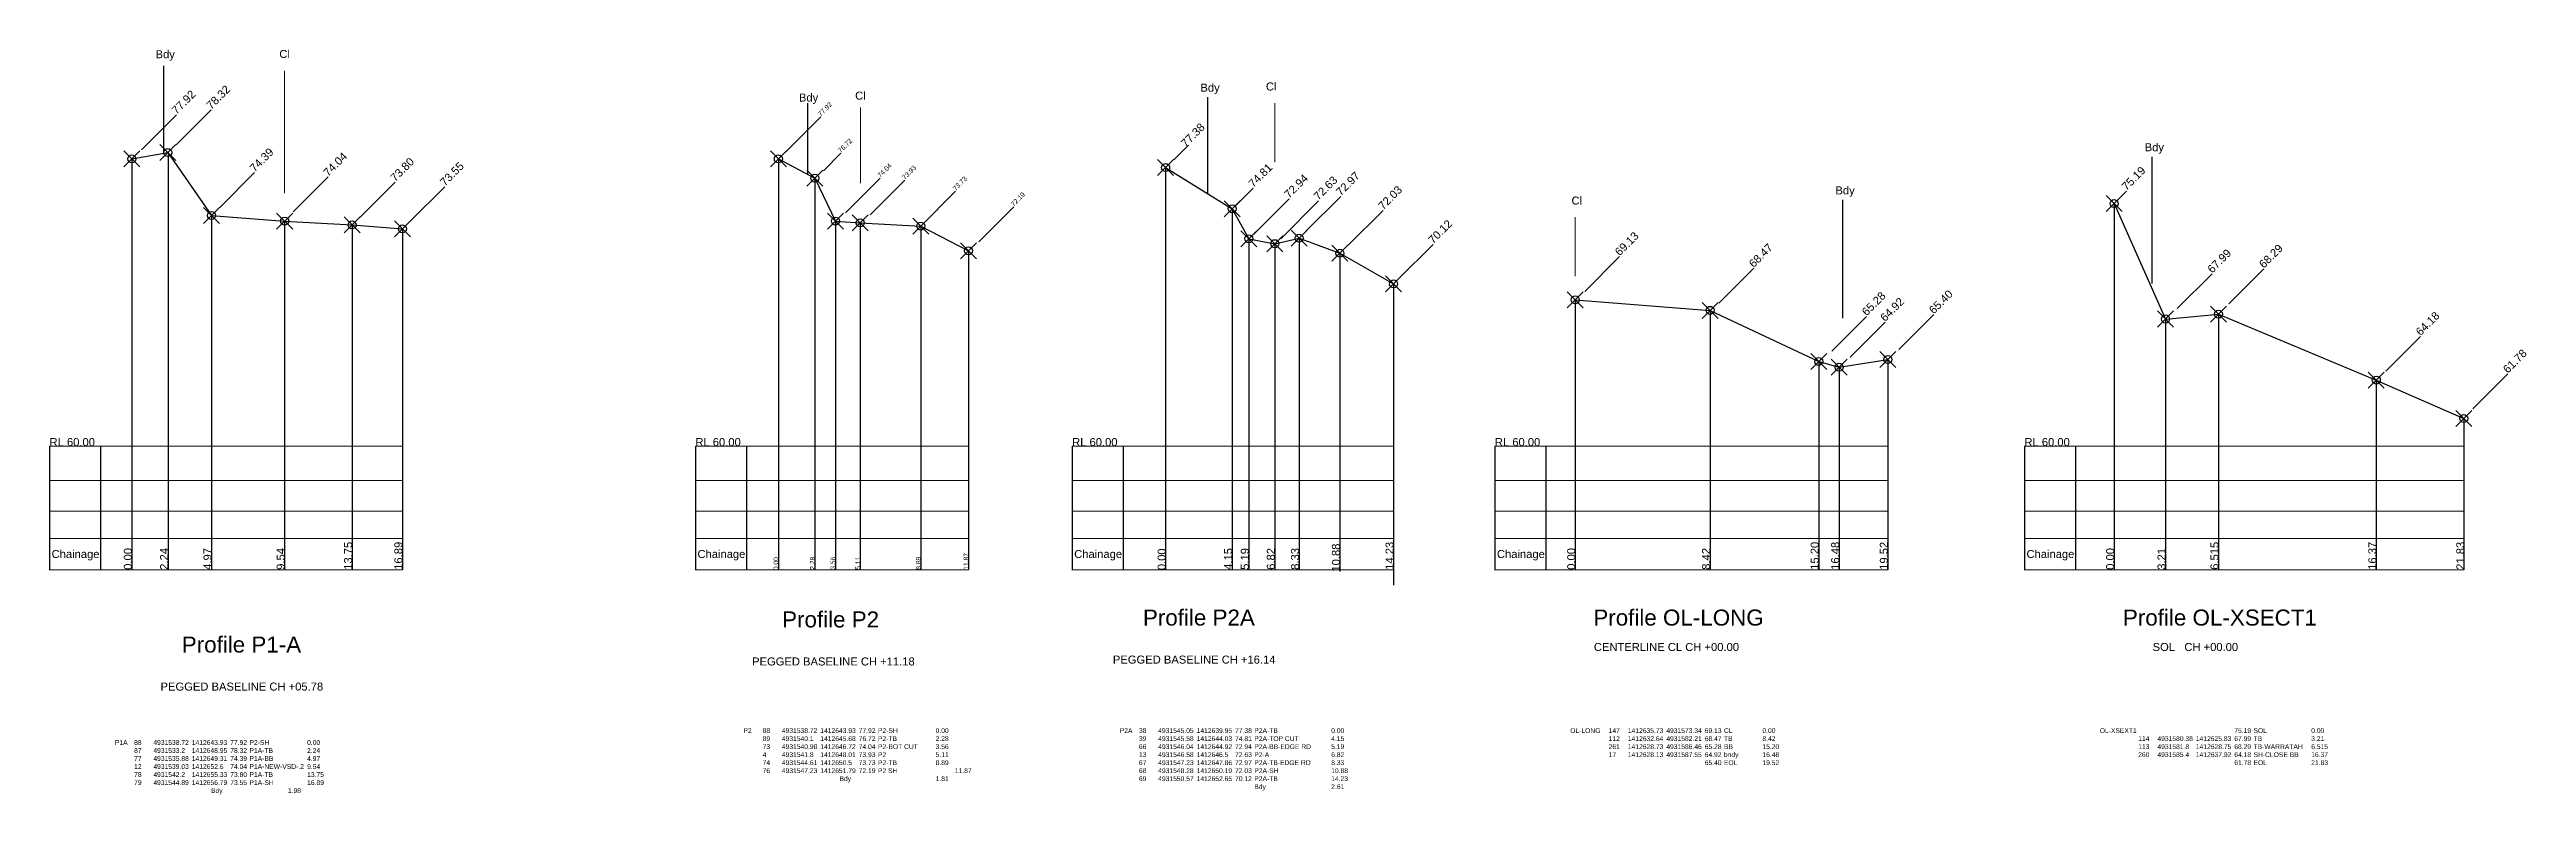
# Model space of a CAD drawing. Header units: millimetres. Extents: x -209310 to 697853, y 38321 to 580279.
# Drawn here: x -170533 to -15897, y 38321 to 84804 of the extents above; entities that cross this region are included whole.
import ezdxf

# ---------------------------------------------------------------- set-up
doc = ezdxf.new("R2010")
doc.units = ezdxf.units.MM
doc.header["$PDMODE"] = 35
doc.header["$PDSIZE"] = 500
doc.styles.get("Standard").update_dxf_attribs({"font": 'arial.ttf'})

msp = doc.modelspace()

# ---------------------------------------------------------------- texts
at = {"lineweight": 0}
for s, p in [('Bdy', (-163912.103, 84261.532)), ('Cl', (-156186.323, 84277.811)), ('Bdy', (-123748.254, 81559.78)), ('Cl', (-120237.662, 81679.69)), ('Bdy', (-98681.776, 82178.111)), ('Cl', (-94594.764, 82249.601)), ('Bdy', (-39728.462, 78456.915)), ('Bdy', (-59036.7, 75766.258)), ('Cl', (-75515.157, 75131.617)), ('RL 60.00', (-170532.852, 60059.83)), ('RL 60.00', (-130211.875, 60059.83)), ('RL 60.00', (-106691.911, 60059.83)), ('RL 60.00', (-80300.358, 60059.83)), ('RL 60.00', (-47239.802, 60059.83)), ('Chainage', (-170403.38, 53075.05)), ('Chainage', (-130082.402, 53075.05)), ('Chainage', (-106562.439, 53075.05)), ('Chainage', (-80170.885, 53075.05)), ('Chainage', (-47110.329, 53075.05))]:
    msp.add_text(s, height=500, dxfattribs=at).set_placement(p)
for s, height, rotation, p in [('77.92', 500, 45, (-162606.464, 80725.592)), ('78.32', 500, 45, (-160444.977, 81035.502)), ('77.92', 300, 45, (-122382.981, 80604.695)), ('76.72', 300, 45, (-121133.707, 78334.204)), ('77.38', 500, 45, (-99598.935, 78673.703)), ('74.39', 500, 45, (-157731.704, 77125.555)), ('74.04', 500, 45, (-153139.231, 76853.109)), ('73.80', 500, 45, (-148956.493, 76524.416)), ('73.55', 500, 45, (-145853.336, 76246.739)), ('74.04', 300, 45, (-118668.63, 76787.821)), ('73.93', 300, 45, (-117132.446, 76661.151)), ('74.81', 500, 45, (-95381.555, 76158.039)), ('75.19', 500, 45, (-40868, 75969.031)), ('73.73', 300, 45, (-113964.049, 75968.131)), ('72.19', 300, 45, (-110340.996, 74988.252)), ('72.94', 500, 45, (-93149.027, 75487.561)), ('72.63', 500, 45, (-91315.454, 75369.477)), ('72.97', 500, 45, (-89920.093, 75639.522)), ('72.03', 500, 45, (-87277.925, 74770.597)), ('70.12', 500, 45, (-84156.837, 72646.374)), ('69.13', 500, 45, (-72509.009, 71893.067)), ('68.47', 500, 45, (-64141.977, 71156.826)), ('67.99', 500, 45, (-35515.37, 70815.216)), ('68.29', 500, 45, (-32292.244, 71119.944)), ('65.28', 500, 45, (-57089.108, 68151.69)), ('65.40', 500, 45, (-52898.729, 68264.275)), ('64.92', 500, 45, (-55940.133, 67791.419)), ('64.18', 500, 45, (-22507.816, 66907.343)), ('61.78', 500, 45, (-17061.482, 64565.388)), ('0.00', 500, 90, (-165394.048, 52339.044)), ('2.24', 500, 90, (-163130.911, 52339.044)), ('4.97', 500, 90, (-160424.048, 52339.044)), ('9.54', 500, 90, (-155854.048, 52339.044)), ('13.75', 500, 90, (-151644.048, 52339.044)), ('16.89', 500, 90, (-148504.048, 52339.044)), ('0.00', 300, 90, (-125032.35, 52314.441)), ('2.28', 300, 90, (-122752.35, 52339.044)), ('3.56', 300, 90, (-121472.35, 52339.044)), ('5.11', 300, 90, (-119922.35, 52339.044)), ('8.89', 300, 90, (-116142.35, 52339.044)), ('11.87', 300, 90, (-113162.35, 52339.044)), ('0.00', 500, 90, (-100853.381, 52314.441)), ('4.15', 500, 90, (-96703.381, 52339.044)), ('5.19', 500, 90, (-95663.381, 52339.044)), ('6.82', 500, 90, (-94036.381, 52339.044)), ('8.33', 500, 90, (-92526.381, 52339.044)), ('10.88', 500, 90, (-89973.381, 52227.239)), ('14.23', 500, 90, (-86623.381, 52339.044)), ('0.00', 500, 90, (-75283.184, 52339.044)), ('8.42', 500, 90, (-66863.184, 52339.044)), ('15.20', 500, 90, (-60083.184, 52339.044)), ('16.48', 500, 90, (-58803.184, 52339.044)), ('19.52', 500, 90, (-55767.184, 52339.044)), ('0.00', 500, 90, (-41640.749, 52339.044)), ('3.21', 500, 90, (-38430.749, 52339.044)), ('6.515', 500, 90, (-35125.749, 52339.044)), ('16.37', 500, 90, (-25270.749, 52339.044)), ('21.83', 500, 90, (-19771.144, 52339.044))]:
    msp.add_text(s, height=height, rotation=rotation).set_placement(p)
at = {"lineweight": 0, "attachment_point": 1}
for s, insert, char_height, width in [('Profile P2', (-124798.82, 49742.056), 1000, 8744.60138), ('Profile P2A', (-102272.762, 49859.009), 1000, 8744.60138), ('Profile OL-LONG', (-74151.474, 49859.009), 1000, 12574.57967), ('Profile OL-XSECT1', (-41090.918, 49859.009), 1000, 12574.57967), ('Profile P1-A', (-162277.597, 48175.507), 1000, 8744.60138), ('PEGGED BASELINE CH +11.18', (-126672.273, 46868.437), 500, 13494.94798), ('PEGGED BASELINE CH +16.14', (-104146.214, 46985.39), 500, 13494.94798), ('CENTERLINE CL CH +00.00', (-74120.327, 47772.863), 500, 13494.94798), ('SOL   CH +00.00', (-39235.273, 47772.863), 500, 13494.94798), ('PEGGED BASELINE CH +05.78', (-163601.447, 45301.888), 500, 13494.94798), ('P1A^I88^I4931538.72^I1412643.93^I77.92 ^IP2-SH^I^I0.00 \\P^I87^I4931533.2^I1412648.95^I78.32 ^IP1A-TB^I^I2.24 \\P^I77^I4931535.88^I1412649.31^I74.39 ^IP1A-BB^I^I4.97 \\P^I12^I4931539.03^I1412652.6^I74.04 ^IP1A-NEW-VSD-.2^I9.54\\P^I78^I4931542.2^I1412655.33^I73.80 ^IP1A-TB^I^I13.75 \\P^I79^I4931544.89^I1412656.79^I73.55 ^IP1A-SH^I^I16.89 \\P^I^I^I^I^IBdy^I^I^I^I1.98 ', (-166451.665, 41711.683), 300, 18013.92055)]:
    msp.add_mtext(s, dxfattribs=dict(at, insert=insert, char_height=char_height, width=width))
at = {"color": 7, "char_height": 300, "width": 16722.93113, "attachment_point": 1}
for s, insert in [('P2^I88^I4931538.72^I1412643.93^I77.92 ^IP2-SH^I^I0.00 \\P^I89^I4931540.1^I1412645.68^I76.72 ^IP2-TB^I^I^I2.28 \\P^I73^I4931540.98^I1412646.72^I74.04 ^IP2-BOT CUT^I3.56 \\P^I4^I4931541.8^I1412648.01^I73.93 ^IP2^I^I^I5.11 \\P^I74^I4931544.61^I1412650.5^I73.73 ^IP2-TB^I^I^I8.89 \\P^I76^I4931547.23^I1412651.79^I72.19 ^IP2 SH^I^I^I11.87\\P^I^I^I^I^IBdy^I^I^I^I^I1.81 ', (-127214.053, 42454.326)), ('P2A^I38^I4931545.05^I1412639.95^I77.38 ^IP2A-TB^I^I^I0.00 \\P^I39^I4931545.58^I1412644.03^I74.81 ^IP2A-TOP CUT^I^I4.15 \\P^I66^I4931546.04^I1412644.92^I72.94 ^IP2A-BB-EDGE RD^I^I5.19 \\P^I13^I4931546.58^I1412646.5^I72.63 ^IP2-A^I^I^I^I6.82 \\P^I67^I4931547.23^I1412647.86^I72.97 ^IP2A-TB-EDGE RD^I^I8.33 \\P^I68^I4931548.28^I1412650.19^I72.03 ^IP2A-SH^I^I^I10.88 \\P^I69^I4931550.57^I1412652.65^I70.12 ^IP2A-TB^I^I^I14.23 \\P^I^I^I^I^I^I^IBdy^I^I^I^I2.61 ', (-103717.954, 42454.326)), ('OL-LONG^I147^I1412635.73^I4931573.34^I69.13^ICL^I^I0.00 \\P^I^I112^I1412632.64^I4931582.21^I68.47^ITB^I^I8.42 \\P^I^I261^I1412628.73^I4931586.46^I65.28^IBB^I^I15.20 \\P^I^I17^I1412628.13^I4931587.55^I64.92^Ibndy^I^I16.48 \\P^I^I^I^I^I^I^I65.40 ^IEOL^I^I19.52 ', (-75596.666, 42454.326)), ('OL-XSEXT1^I^I^I^I^I^I75.19 ^ISOL^I^I^I0.00 \\P^I^I114^I4931580.38^I1412625.83^I67.99^ITB^I^I^I3.21 \\P^I^I113^I4931581.8^I1412628.75^I68.29^ITB-WARRATAH^I6.515\\P^I^I260^I4931585.4^I1412637.92^I64.18^ISH-CLOSE BB^I16.37 \\P^I^I^I^I^I^I^I61.78 ^IEOL^I^I^I21.83 ', (-42536.11, 42454.326))]:
    msp.add_mtext(s, dxfattribs=dict(at, insert=insert))

# ---------------------------------------------------------------- linework, layer by layer
at = {"color": 7}
msp.add_line((-163414.048, 83797.956), (-163414.048, 78333.402), dxfattribs=at)
at = {"lineweight": 0}
for p, q in [((-155854.048, 83475.461), (-155854.048, 75839.317)), ((-164784.765, 78547.292), (-162606.464, 80725.592)), ((-162623.278, 78857.202), (-160444.977, 81035.502)), ((-124561.281, 78426.394), (-122382.981, 80604.695)), ((-119907.847, 81188.937), (-119907.847, 76472.245)), ((-94036.381, 81467.115), (-94036.381, 77779.307)), ((-122222.857, 77245.054), (-121133.707, 78334.204)), ((-100339.099, 77929.475), (-99425.123, 78848.469)), ((-159910.005, 74947.255), (-157731.704, 77125.555)), ((-155317.532, 74674.808), (-153139.231, 76853.109)), ((-151134.793, 74346.116), (-148956.493, 76524.416)), ((-148031.636, 74068.439), (-145853.336, 76246.739)), ((-120846.93, 74609.52), (-118668.63, 76787.821)), ((-119310.747, 74482.851), (-117132.446, 76661.151)), ((-116142.35, 73789.83), (-113964.049, 75968.131)), ((-96470.705, 75068.889), (-95381.555, 76158.039)), ((-41192.546, 75644.486), (-40868, 75969.031)), ((-112519.296, 72809.952), (-110340.996, 74988.252)), ((-95327.327, 73309.26), (-93149.027, 75487.561)), ((-93659.308, 72998.847), (-91315.454, 75369.477)), ((-92098.394, 73461.221), (-89920.093, 75639.522)), ((-89456.225, 72592.297), (-87277.925, 74770.597)), ((-75283.184, 74349.131), (-75283.184, 70661.323)), ((-86335.138, 70468.073), (-84156.837, 72646.374)), ((-74687.31, 69714.766), (-72509.009, 71893.067)), ((-66320.278, 68978.526), (-64141.977, 71156.826)), ((-37693.671, 68636.915), (-35515.37, 70815.216)), ((-34470.545, 68941.644), (-32292.244, 71119.944)), ((-59267.409, 65973.389), (-57089.108, 68151.69)), ((-55077.029, 66085.974), (-52898.729, 68264.275)), ((-58118.434, 65613.119), (-55940.133, 67791.419)), ((-24686.116, 64729.043), (-22507.816, 66907.343)), ((-19239.783, 62387.087), (-17061.482, 64565.388)), ((-170532.852, 57915.347), (-148504.048, 57915.347)), ((-130211.875, 57915.347), (-113162.35, 57915.347)), ((-106691.911, 57915.347), (-86623.381, 57915.347)), ((-80300.358, 57915.347), (-55767.184, 57915.347)), ((-47239.802, 57915.347), (-19810.749, 57915.347)), ((-170532.852, 55995.859), (-148504.048, 55995.859)), ((-130211.875, 55995.859), (-113162.35, 55995.859)), ((-106691.911, 55995.859), (-86623.381, 55995.859)), ((-80300.358, 55995.859), (-55767.184, 55995.859)), ((-47239.802, 55995.859), (-19810.749, 55995.859)), ((-170532.852, 54282.625), (-148504.048, 54282.625)), ((-130211.875, 54282.625), (-113162.35, 54282.625)), ((-106691.911, 54282.625), (-86623.381, 54282.625)), ((-80300.358, 54282.625), (-55767.184, 54282.625)), ((-47239.802, 54282.625), (-19810.749, 54282.625)), ((-170532.852, 52339.044), (-148504.048, 52339.044)), ((-130211.875, 52339.044), (-113162.35, 52339.044)), ((-106691.911, 52339.044), (-86623.381, 52339.044)), ((-80300.358, 52339.044), (-55767.184, 52339.044)), ((-47239.802, 52339.044), (-19810.749, 52339.044))]:
    msp.add_line(p, q, dxfattribs=at)
for p, q in [((-123222.35, 81458.126), (-123222.35, 77029.337)), ((-98243.381, 81836.09), (-98243.381, 75833.4)), ((-165394.048, 77979.83), (-165394.048, 52339.044)), ((-163130.911, 78250.268), (-163130.911, 52339.044)), ((-125032.35, 77979.83), (-125032.35, 52314.441)), ((-100853.381, 77439.83), (-100853.381, 52314.441)), ((-39290.067, 78114.894), (-39290.067, 70197.171)), ((-122752.35, 76779.83), (-122752.35, 52339.044)), ((-160424.048, 74449.83), (-160424.048, 52339.044)), ((-96703.381, 74869.83), (-96703.381, 52339.044)), ((-58598.305, 75424.237), (-58598.305, 68044.085)), ((-155854.048, 74099.83), (-155854.048, 52339.044)), ((-151644.048, 73859.83), (-151644.048, 52339.044)), ((-148504.048, 73609.83), (-148504.048, 52339.044)), ((-121472.35, 74099.83), (-121472.35, 52339.044)), ((-119922.35, 73989.83), (-119922.35, 52339.044)), ((-116142.35, 73789.83), (-116142.35, 52339.044)), ((-95663.381, 72999.83), (-95663.381, 52339.044)), ((-94036.381, 72689.83), (-94036.381, 52339.044)), ((-92526.381, 73029.83), (-92526.381, 52339.044)), ((-113162.35, 72249.83), (-113162.35, 52339.044)), ((-89973.381, 72089.83), (-89973.381, 52227.239)), ((-86623.381, 70179.83), (-86623.381, 51370.904)), ((-75283.184, 69189.83), (-75283.184, 52339.044)), ((-66863.184, 68529.83), (-66863.184, 52339.044)), ((-60083.184, 65339.83), (-60083.184, 52339.044)), ((-58803.184, 64979.83), (-58803.184, 52339.044)), ((-55767.184, 65459.83), (-55767.184, 52339.044)), ((-170532.852, 60059.83), (-170532.852, 52314.441)), ((-167350.773, 60059.83), (-167350.773, 52314.441)), ((-130211.875, 60059.83), (-130211.875, 52314.441)), ((-127029.796, 60059.83), (-127029.796, 52314.441)), ((-106691.911, 60059.83), (-106691.911, 52314.441)), ((-103509.832, 60059.83), (-103509.832, 52314.441)), ((-80300.358, 60059.83), (-80300.358, 52314.441)), ((-77118.279, 60059.83), (-77118.279, 52314.441)), ((-47239.802, 60059.83), (-47239.802, 52314.441)), ((-44057.722, 60059.83), (-44057.722, 52314.441))]:
    msp.add_line(p, q)
at = {"color": 7, "lineweight": 0}
for p, q in [((-148504.048, 60059.83), (-170532.852, 60059.83)), ((-113162.35, 60059.83), (-130211.875, 60059.83)), ((-86623.381, 60059.83), (-106691.911, 60059.83)), ((-55767.184, 60059.83), (-80300.358, 60059.83)), ((-19810.749, 60059.83), (-47239.802, 60059.83))]:
    msp.add_line(p, q, dxfattribs=at)
at = {"color": 1}
for points in [[(-165394.048, 77979.83), (-163154.048, 78379.83), (-160424.048, 74449.83), (-155854.048, 74099.83), (-151644.048, 73859.83), (-148504.048, 73609.83)], [(-125032.35, 77979.83), (-122752.35, 76779.83), (-121472.35, 74099.83), (-119922.35, 73989.83), (-116142.35, 73789.83), (-113162.35, 72249.83)], [(-100853.381, 77439.83), (-96703.381, 74869.83), (-95663.381, 72999.83), (-94036.381, 72689.83), (-92526.381, 73029.83), (-89973.381, 72089.83), (-86623.381, 70179.83)], [(-41640.749, 75190), (-38430.749, 67990), (-35125.749, 68290), (-25270.749, 64180), (-19810.749, 61780)], [(-75283.184, 69189.83), (-66863.184, 68529.83), (-60083.184, 65339.83), (-58803.184, 64979.83), (-55767.184, 65459.83)]]:
    msp.add_lwpolyline(points, dxfattribs=at)
for points in [[(-41640.749, 75190), (-41640.749, 52339.044)], [(-35125.749, 68290), (-35125.749, 52339.044)], [(-38430.749, 67990), (-38430.749, 52339.044)], [(-25270.749, 64180), (-25270.749, 52339.044)], [(-19810.749, 61780), (-19810.749, 52339.044)]]:
    msp.add_lwpolyline(points)
at = {"color": 7}
for p in [(-163154.048, 78379.83), (-165394.048, 77979.83), (-125032.35, 77979.83), (-100853.381, 77439.83), (-122752.35, 76779.83), (-160424.048, 74449.83), (-155854.048, 74099.83), (-151644.048, 73859.83), (-121472.35, 74099.83), (-119922.35, 73989.83), (-116142.35, 73789.83), (-96703.381, 74869.83), (-148504.048, 73609.83), (-113162.35, 72249.83), (-95663.381, 72999.83), (-94036.381, 72689.83), (-92526.381, 73029.83), (-89973.381, 72089.83), (-86623.381, 70179.83)]:
    msp.add_point(p, dxfattribs=at)
for p in [(-41640.749, 75190), (-75283.184, 69189.83), (-66863.184, 68529.83), (-38430.749, 67990), (-35125.749, 68290), (-60083.184, 65339.83), (-58803.184, 64979.83), (-55767.184, 65459.83), (-25270.749, 64180), (-19810.749, 61780)]:
    msp.add_point(p)

msp.set_redraw_order([(e.dxf.handle, doc.entitydb.next_handle()) for e in msp.query("TEXT MTEXT ATTDEF DIMENSION ARC_DIMENSION")])  # texts and dimensions are drawn at this point

doc.saveas('drawing.dxf')
